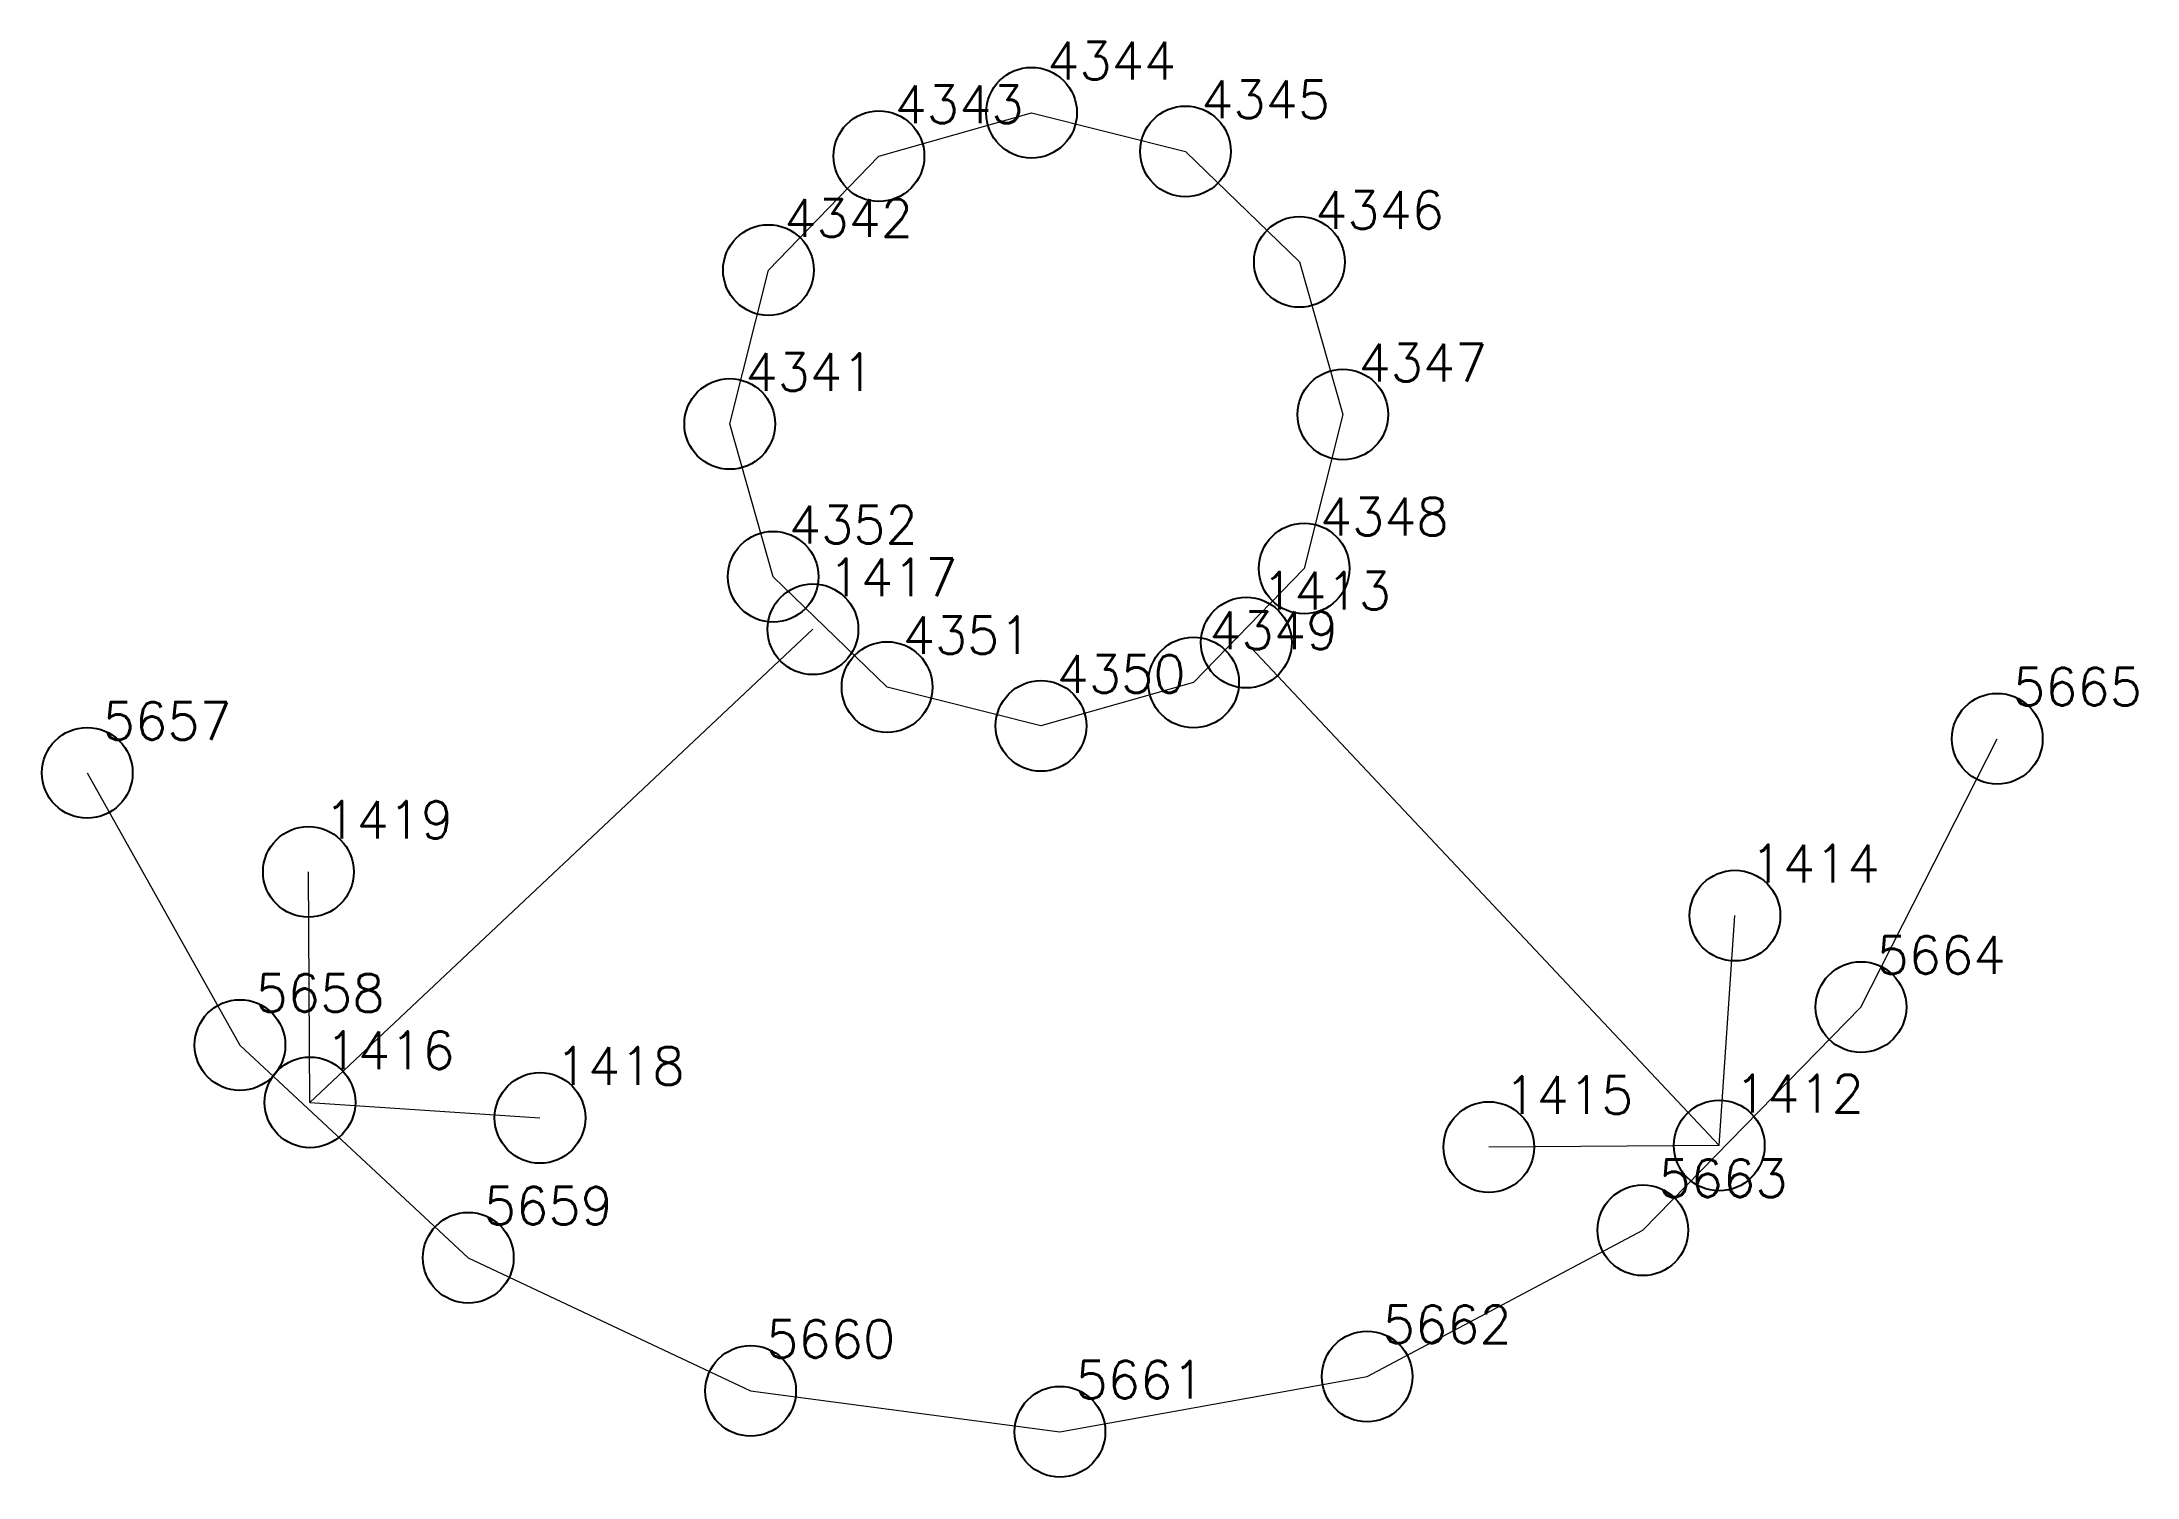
# Model space of a CAD drawing. Extents: x 1391501 to 1398271, y 354915 to 360782.
# Drawn here: x 1395440.21 to 1395457.54, y 359748.31 to 359760.18 of the extents above; entities that cross this region are included whole.
import ezdxf

# ---------------------------------------------------------------- set-up
doc = ezdxf.new("R2010")
doc.units = 0
doc.header["$PDMODE"] = 33
doc.header["$PDSIZE"] = 0.75
doc.layers.add('12 - ценные элементы визуального восприятия территории', color=7, linetype='Continuous')
doc.styles.get("Standard").update_dxf_attribs({"font": 'simplex.shx'})

msp = doc.modelspace()

# ---------------------------------------------------------------- texts
at = {"color": 7}
for s, p in [('4344', (1395448.523, 359759.873)), ('4345', (1395449.796, 359759.552)), ('4343', (1395447.261, 359759.513)), ('4342', (1395446.347, 359758.571)), ('4346', (1395450.738, 359758.638)), ('4341', (1395446.027, 359757.298)), ('4347', (1395451.097, 359757.376)), ('4348', (1395450.777, 359756.103)), ('4352', (1395446.386, 359756.036)), ('4351', (1395447.328, 359755.122)), ('4349', (1395449.863, 359755.161)), ('4350', (1395448.601, 359754.802))]:
    msp.add_text(s, height=0.3111, dxfattribs=at).set_placement(p)
at = {"layer": '12 - ценные элементы визуального восприятия территории', "color": 7}
for s, p in [('1417', (1395446.715, 359755.6)), ('1413', (1395450.299, 359755.49)), ('5665', (1395456.51, 359754.695)), ('5657', (1395440.714, 359754.413)), ('1419', (1395442.544, 359753.595)), ('1414', (1395454.34, 359753.233)), ('5664', (1395455.382, 359752.477)), ('5658', (1395441.977, 359752.162)), ('1416', (1395442.556, 359751.689)), ('1418', (1395444.458, 359751.56)), ('1415', (1395452.304, 359751.319)), ('1412', (1395454.21, 359751.331)), ('5663', (1395453.579, 359750.631)), ('5659', (1395443.865, 359750.403)), ('5662', (1395451.298, 359749.422)), ('5660', (1395446.2, 359749.302)), ('5661', (1395448.758, 359748.964))]:
    msp.add_text(s, height=0.3111, dxfattribs=at).set_placement(p)

# ---------------------------------------------------------------- linework, layer by layer
for p in [(1395448.394, 359759.598), (1395447.132, 359759.239), (1395449.667, 359759.278), (1395446.218, 359758.297), (1395450.609, 359758.364), (1395450.968, 359757.102), (1395445.898, 359757.024), (1395446.257, 359755.761), (1395450.648, 359755.829), (1395447.199, 359754.848), (1395449.734, 359754.886), (1395448.472, 359754.527)]:
    msp.add_point(p)
at = {"layer": '12 - ценные элементы визуального восприятия территории', "color": 7, "lineweight": 20}
msp.add_lwpolyline([(1395445.898, 359757.024), (1395446.218, 359758.297), (1395447.132, 359759.239), (1395448.394, 359759.598), (1395449.667, 359759.278), (1395450.609, 359758.364), (1395450.968, 359757.102), (1395450.648, 359755.829), (1395449.734, 359754.886), (1395448.472, 359754.527), (1395447.199, 359754.848), (1395446.257, 359755.761), (1395445.898, 359757.024)], close=True, dxfattribs=at)
for points in [[(1395442.427, 359751.414), (1395446.586, 359755.326)], [(1395454.081, 359751.057), (1395450.17, 359755.216)], [(1395440.585, 359754.139), (1395441.848, 359751.888), (1395443.736, 359750.129), (1395446.071, 359749.028), (1395448.629, 359748.69), (1395451.169, 359749.147), (1395453.449, 359750.356), (1395455.253, 359752.202), (1395456.38, 359754.421)], [(1395442.427, 359751.414), (1395442.414, 359753.32)], [(1395454.081, 359751.057), (1395454.211, 359752.958)], [(1395442.427, 359751.414), (1395444.329, 359751.285)], [(1395454.081, 359751.057), (1395452.175, 359751.044)]]:
    msp.add_lwpolyline(points, dxfattribs=at)
at = {"layer": '12 - ценные элементы визуального восприятия территории'}
for p in [(1395446.586, 359755.326), (1395450.17, 359755.216), (1395456.38, 359754.421), (1395440.585, 359754.139), (1395442.414, 359753.32), (1395454.211, 359752.958), (1395455.253, 359752.202), (1395441.848, 359751.888), (1395442.427, 359751.414), (1395444.329, 359751.285), (1395452.175, 359751.044), (1395454.081, 359751.057), (1395453.449, 359750.356), (1395443.736, 359750.129), (1395451.169, 359749.147), (1395446.071, 359749.028), (1395448.629, 359748.69)]:
    msp.add_point(p, dxfattribs=at)

msp.set_redraw_order([(e.dxf.handle, doc.entitydb.next_handle()) for e in msp.query("TEXT MTEXT ATTDEF DIMENSION ARC_DIMENSION")])  # texts and dimensions are drawn at this point

doc.saveas('drawing.dxf')
